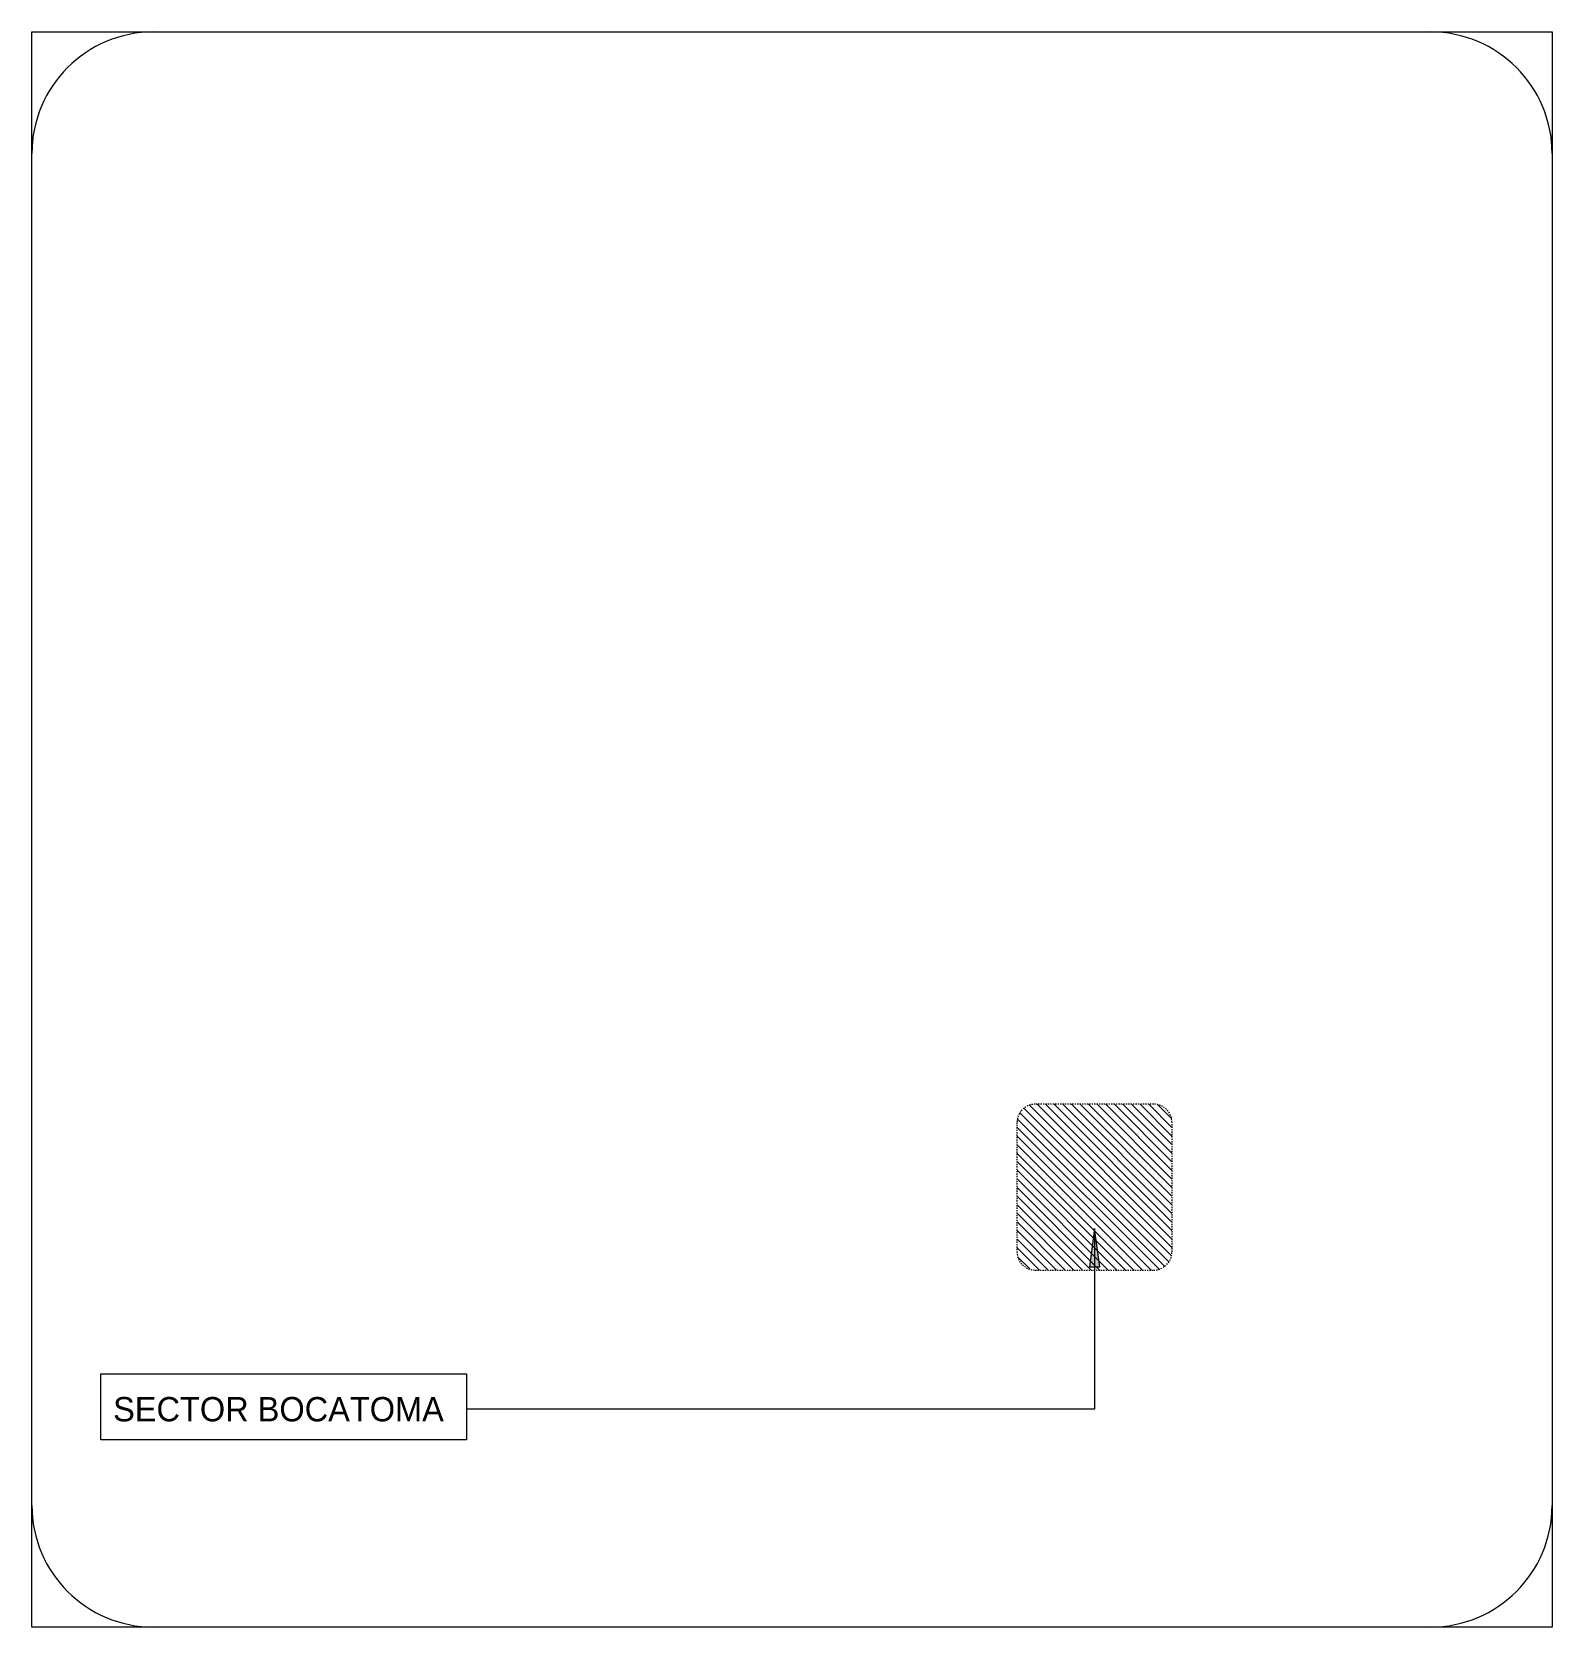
# Model space of a CAD drawing. Header units: metres. Extents: x 118 to 503, y -395 to 55.
# Drawn here: x 117.8 to 242.8, y -75.9 to 55.3 of the extents above; entities that cross this region are included whole.
import ezdxf

# ---------------------------------------------------------------- set-up
doc = ezdxf.new("R2010")
doc.units = ezdxf.units.M
doc.linetypes.add('Aligning Line 1_8_', pattern=[0.00635, 0.003175, -0.003175])
doc.linetypes.add('Dash', pattern=[0.00635, 0.003175, -0.003175])
doc.layers.add('A-DETL', color=7, linetype='Continuous', lineweight=9, true_color=0x00a600)
for name, color, linetype, lineweight in [('A-DETL-GENF', 7, 'Continuous', 9), ('A-DETL-THIN', 7, 'Continuous', 9), ('G-ANNO-REFR', 7, 'Dash', 9), ('G-ANNO-TEXT', 7, 'Continuous', 9)]:
    doc.layers.add(name, color=color, linetype=linetype, lineweight=lineweight)
doc.styles.add('Century Gothic', font='GOTHIC.TTF', dxfattribs={"height": 2})
picture_1 = doc.add_image_def('image1.jpg', size_in_pixel=(9335, 9797))

msp = doc.modelspace()

# ---------------------------------------------------------------- texts
at = {"layer": 'G-ANNO-TEXT', "insert": (124.477, -56.936), "char_height": 2, "width": 33.91138, "attachment_point": 1, "style": 'Century Gothic'}
msp.add_mtext('SECTOR BOCATOMA', dxfattribs=at)

# ---------------------------------------------------------------- hatches: boundary and pattern name
at = {"layer": 'A-DETL-GENF', "true_color": 0xff0000}
h = msp.add_hatch(dxfattribs=at)
h.set_pattern_fill('FP_1', color=1, style=0, pattern_type=2)
h.set_pattern_definition([(135, (0, 0), (-0.3535534, -0.3535534), [])])
h.paths.add_polyline_path([(200.298, -46.495), (210.175, -46.489), (210.433, -46.444), (210.678, -46.355), (210.905, -46.224), (211.105, -46.056), (211.273, -45.855), (211.404, -45.629), (211.493, -45.383), (211.539, -45.126), (211.545, -44.995), (211.539, -34.225), (211.493, -33.968), (211.404, -33.722), (211.273, -33.496), (211.105, -33.295), (210.905, -33.127), (210.678, -32.997), (210.433, -32.907), (210.175, -32.862), (210.045, -32.856), (200.168, -32.862), (199.91, -32.907), (199.665, -32.997), (199.438, -33.127), (199.238, -33.295), (199.07, -33.496), (198.939, -33.722), (198.85, -33.968), (198.804, -34.225), (198.798, -34.356), (198.804, -45.126), (198.85, -45.383), (198.939, -45.629), (199.07, -45.855), (199.238, -46.056), (199.438, -46.224), (199.665, -46.355), (199.91, -46.444), (200.168, -46.489)])
at = {"layer": 'G-ANNO-TEXT'}
msp.add_hatch(color=256, dxfattribs=at).paths.add_polyline_path([(205.18, -43.063), (204.762, -46.238), (205.598, -46.238)])

# ---------------------------------------------------------------- linework, layer by layer
at = {"layer": 'A-DETL', "color": 1, "linetype": 'Aligning Line 1_8_', "lineweight": 18, "true_color": 0xff0000}
for p, q in [((210.045, -32.856), (200.298, -32.856)), ((198.798, -34.356), (198.798, -44.995)), ((211.545, -44.995), (211.545, -34.356)), ((200.298, -46.495), (210.045, -46.495))]:
    msp.add_line(p, q, dxfattribs=at)
for centre, start, end in [((200.298, -34.356), 90, 180), ((210.045, -34.356), 360, 90), ((200.298, -44.995), 180, 270), ((210.045, -44.995), 270, 360)]:
    msp.add_arc(centre, 1.5, start, end, dxfattribs=at)
at = {"layer": 'A-DETL-THIN'}
for p, q in [((127.798, 55.33), (232.798, 55.33)), ((117.798, -65.856), (117.798, 45.33)), ((242.798, 45.33), (242.798, -65.856)), ((232.798, -75.856), (127.798, -75.856))]:
    msp.add_line(p, q, dxfattribs=at)
for centre, start, end in [((127.798, 45.33), 90, 180), ((232.798, 45.33), 0, 90), ((127.798, -65.856), 180, 270), ((232.798, -65.856), 270, 0)]:
    msp.add_arc(centre, 10, start, end, dxfattribs=at)
at = {"layer": 'G-ANNO-TEXT'}
for p, q in [((205.18, -43.063), (204.762, -46.238)), ((205.598, -46.238), (205.18, -43.063)), ((205.18, -43.063), (205.18, -57.936)), ((204.762, -46.238), (205.598, -46.238)), ((205.18, -57.936), (153.527, -57.936))]:
    msp.add_line(p, q, dxfattribs=at)
at = {"layer": 'G-ANNO-TEXT', "flags": 128}
msp.add_lwpolyline([(123.477, -55.025), (153.527, -55.025), (153.527, -60.465), (123.477, -60.465)], close=True, dxfattribs=at)

msp.set_redraw_order([(e.dxf.handle, doc.entitydb.next_handle()) for e in msp.query("TEXT MTEXT ATTDEF DIMENSION ARC_DIMENSION")])  # texts and dimensions are drawn at this point

# ---------------------------------------------------------------- pictures from other files: only their frames are drawn
at = {"layer": 'G-ANNO-REFR'}
image = msp.add_image(picture_1, insert=(117.798, -75.856), size_in_units=(125, 131.186), dxfattribs=at)
image.dxf.flags = 7

doc.saveas('drawing.dxf')
